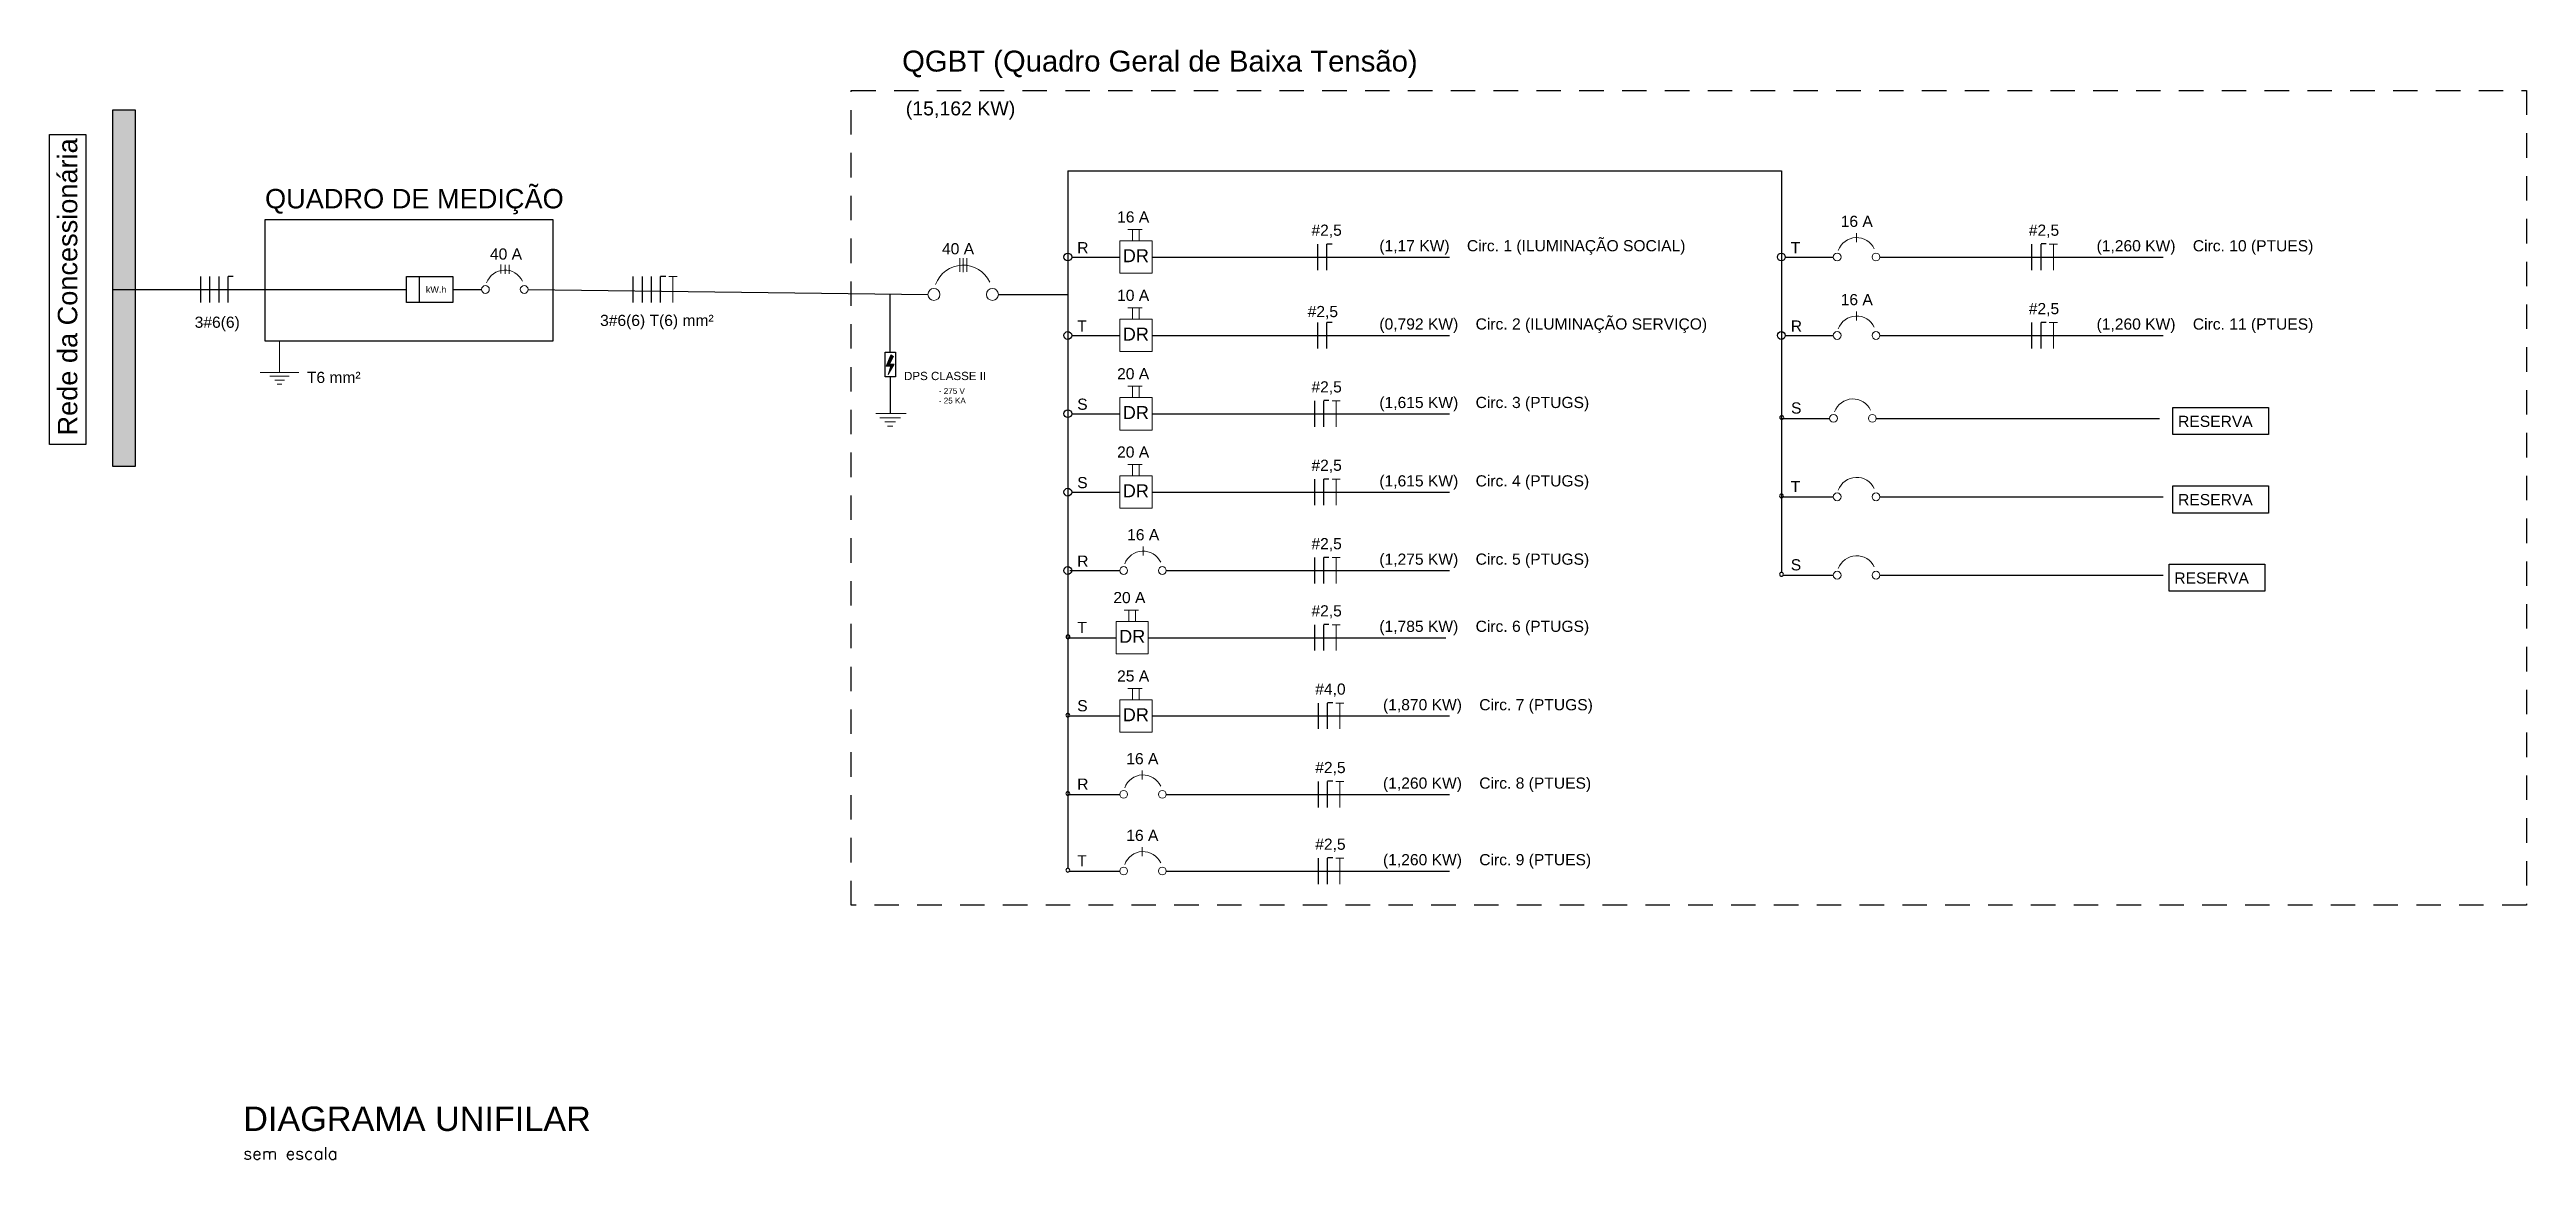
# Model space of a CAD drawing. Header units: millimetres. Extents: x -632.9 to -536.7, y 683.3 to 727.5.
# Drawn here: x -608.4 to -588.16, y 695.56 to 704.63 of the extents above; entities that cross this region are included whole.
import ezdxf

# ---------------------------------------------------------------- set-up
doc = ezdxf.new("R2010")
doc.units = ezdxf.units.MM
doc.header["$MEASUREMENT"] = 0
doc.linetypes.add('CONTORNO_QUADRO_T', pattern=[0.35, 0.2, -0.15])
for name, color, linetype in [('DI-Linhas do diagrama', 4, 'Continuous'), ('DI-Título do diagrama', 3, 'Continuous'), ('EL-Fios', 9, 'Continuous'), ('ELE-TEXTO04', 4, 'CONTORNO_QUADRO_T'), ('PDF3_0', 7, 'Continuous'), ('PDF3_COTA', 7, 'Continuous'), ('PDF3_DI-Barramento', 6, 'Continuous'), ('PDF3_DI-Disjuntor', 7, 'Continuous'), ('PDF3_DI-Textos do diagrama', 7, 'Continuous'), ('PDF3_DIAGRAMA', 7, 'Continuous'), ('PDF3_eletrodutos', 3, 'Continuous'), ('PDF3_Layout', 1, 'Continuous'), ('PDF3_Text', 7, 'Continuous')]:
    doc.layers.add(name, color=color, linetype=linetype)
doc.styles.add('Arial', font='arial.ttf', dxfattribs={"height": 0.1125})
doc.styles.add('PDF Arial', font='arial.ttf')
doc.styles.add('ROMANS', font='romans.shx')

msp = doc.modelspace()

# ---------------------------------------------------------------- texts
at = {"layer": 'DI-Título do diagrama', "insert": (-608.167, 701.479), "char_height": 0.15884, "width": 3.48532, "attachment_point": 7, "rotation": 90, "line_spacing_factor": 0.798, "style": 'Arial'}
msp.add_mtext('\\pxql;Rede da Concessionária ', dxfattribs=at)
at = {"layer": 'DI-Título do diagrama', "insert": (-606.635, 703.287), "char_height": 0.15884, "width": 3.12308, "attachment_point": 7, "line_spacing_factor": 0.798, "style": 'Arial'}
msp.add_mtext('QUADRO DE MEDIÇÃO', dxfattribs=at)
at = {"layer": 'ELE-TEXTO04', "insert": (-606.813, 695.993), "char_height": 0.09999, "attachment_point": 1, "style": 'ROMANS'}
msp.add_mtext('{\\fArial|b0|i0|c0|p34;\\H2x;\\C4;DIAGRAMA UNIFILAR\\Fromans|c0;\\H0.6666x;\\P\\H0.7501x;\\C2;sem escala}', dxfattribs=at)
at = {"layer": 'PDF3_COTA', "lineweight": 25, "insert": (-605.321, 702.646), "char_height": 0.0529, "width": 0.25415, "attachment_point": 7, "line_spacing_factor": 0.798, "style": 'Arial'}
msp.add_mtext('kW.h', dxfattribs=at)
at = {"layer": 'PDF3_DIAGRAMA', "color": 1, "lineweight": 5, "char_height": 0.1059, "width": 0.25415, "attachment_point": 8, "line_spacing_factor": 0.798, "style": 'Arial'}
for insert in [(-599.519, 702.896), (-599.519, 702.255), (-599.519, 701.614), (-599.519, 700.974), (-599.549, 699.784), (-599.519, 699.143)]:
    msp.add_mtext('DR', dxfattribs=dict(at, insert=insert))
at = {"layer": 'PDF3_Text', "color": 3, "insert": (-601.429, 704.403), "char_height": 0.17118, "attachment_point": 7, "style": 'PDF Arial'}
msp.add_mtext('QGBT (Quadro Geral de Baixa Tensão)', dxfattribs=at)
at = {"layer": 'PDF3_Text', "attachment_point": 7, "style": 'PDF Arial'}
for s, insert, char_height in [('(15,162 KW)', (-601.399, 704.062), 0.11412), ('16 A', (-599.672, 703.219), 0.0913), ('#2,5', (-598.084, 703.095), 0.0913), ('16 A', (-593.759, 703.183), 0.0913), ('#2,5', (-592.222, 703.095), 0.0913), ('40 A', (-604.797, 702.916), 0.0913), ('40 A', (-601.103, 702.959), 0.0913), ('R', (-599.998, 702.969), 0.0913), ('(1,17 KW)    Circ. 1 (ILUMINAÇÃO SOCIAL)', (-597.529, 702.957), 0.09129), ('T', (-594.167, 702.969), 0.0913), ('(1,260 KW)    Circ. 10 (PTUES)', (-591.668, 702.957), 0.09129), ('10 A', (-599.672, 702.578), 0.0913), ('16 A', (-593.759, 702.543), 0.0913), ('#2,5', (-592.222, 702.454), 0.0913), ('3#6(6) ', (-607.21, 702.332), 0.0913), ('3#6(6) T(6) mm²', (-603.897, 702.347), 0.09129), ('T', (-599.998, 702.328), 0.0913), ('#2,5', (-598.115, 702.43), 0.0913), ('(0,792 KW)    Circ. 2 (ILUMINAÇÃO SERVIÇO)', (-597.529, 702.317), 0.09129), ('R', (-594.167, 702.328), 0.0913), ('(1,260 KW)    Circ. 11 (PTUES)', (-591.668, 702.317), 0.09129), ('T6 mm²', (-606.293, 701.907), 0.0913), ('DPS CLASSE II', (-601.413, 701.931), 0.06753), ('20 A', (-599.672, 701.937), 0.0913), ('- 275 V', (-601.129, 701.818), 0.0473), ('- 25 KA', (-601.129, 701.74), 0.0473), ('S', (-599.998, 701.688), 0.0913), ('#2,5', (-598.084, 701.814), 0.0913), ('(1,615 KW)    Circ. 3 (PTUGS)', (-597.529, 701.676), 0.09129), ('S', (-594.165, 701.657), 0.0913), ('RESERVA', (-591.002, 701.548), 0.0913), ('20 A', (-599.672, 701.297), 0.0913), ('S', (-599.998, 701.047), 0.0913), ('#2,5', (-598.084, 701.173), 0.0913), ('(1,615 KW)    Circ. 4 (PTUGS)', (-597.529, 701.035), 0.09129), ('T', (-594.167, 701.016), 0.0913), ('RESERVA', (-591.002, 700.908), 0.0913), ('16 A', (-599.59, 700.621), 0.0913), ('#2,5', (-598.084, 700.532), 0.0913), ('R', (-599.998, 700.406), 0.0913), ('(1,275 KW)    Circ. 5 (PTUGS)', (-597.529, 700.395), 0.09129), ('S', (-594.167, 700.375), 0.0913), ('RESERVA', (-591.033, 700.267), 0.0913), ('20 A', (-599.703, 700.107), 0.0913), ('T', (-599.997, 699.864), 0.0913), ('#2,5', (-598.084, 699.983), 0.0913), ('(1,785 KW)    Circ. 6 (PTUGS)', (-597.529, 699.846), 0.09129), ('25 A', (-599.672, 699.466), 0.0913), ('S', (-599.998, 699.223), 0.0913), ('#4,0', (-598.053, 699.343), 0.0913), ('(1,870 KW)    Circ. 7 (PTUGS)', (-597.499, 699.205), 0.09129), ('16 A', (-599.597, 698.79), 0.0913), ('#2,5', (-598.053, 698.702), 0.0913), ('R', (-599.998, 698.583), 0.0913), ('(1,260 KW)    Circ. 8 (PTUES)', (-597.499, 698.564), 0.09129), ('16 A', (-599.597, 698.163), 0.0913), ('#2,5', (-598.053, 698.075), 0.0913), ('T', (-599.998, 697.956), 0.0913), ('(1,260 KW)    Circ. 9 (PTUES)', (-597.499, 697.938), 0.09129)]:
    msp.add_mtext(s, dxfattribs=dict(at, insert=insert, char_height=char_height))

# ---------------------------------------------------------------- hatches: boundary and pattern name
at = {"layer": 'EL-Fios'}
h = msp.add_hatch(color=256, dxfattribs=at)
h.dxf.hatch_style = 1
h.paths.add_polyline_path([(-607.879, 704.141), (-607.696, 704.141), (-607.696, 701.226), (-607.879, 701.226)])

# ---------------------------------------------------------------- linework, layer by layer
at = {"layer": 'DI-Linhas do diagrama', "linetype": 'Continuous'}
msp.add_line((-600.301, 702.632), (-600.075, 702.632), dxfattribs=at)
at = {"layer": 'DI-Título do diagrama'}
msp.add_lwpolyline([(-608.396, 701.406), (-608.396, 703.939), (-608.099, 703.939), (-608.099, 701.406)], close=True, dxfattribs=at)
at = {"layer": 'EL-Fios'}
msp.add_lwpolyline([(-607.879, 704.141), (-607.696, 704.141), (-607.696, 701.226), (-607.879, 701.226)], close=True, dxfattribs=at)
at = {"layer": 'PDF3_0', "color": 5, "lineweight": 25}
for p, q in [((-597.914, 703.044), (-597.957, 703.044)), ((-597.957, 702.832), (-597.957, 703.044)), ((-592.079, 703.045), (-592.122, 703.045)), ((-592.122, 702.832), (-592.122, 703.044)), ((-606.894, 702.779), (-606.936, 702.779)), ((-606.936, 702.567), (-606.936, 702.779)), ((-603.36, 702.779), (-603.402, 702.779)), ((-603.402, 702.567), (-603.402, 702.779)), ((-597.914, 702.403), (-597.957, 702.403)), ((-597.957, 702.191), (-597.957, 702.403)), ((-592.079, 702.404), (-592.122, 702.404)), ((-592.122, 702.191), (-592.122, 702.403)), ((-597.941, 701.764), (-597.983, 701.764)), ((-597.983, 701.551), (-597.983, 701.763)), ((-597.941, 701.123), (-597.983, 701.123)), ((-597.983, 700.91), (-597.983, 701.122)), ((-597.941, 700.482), (-597.983, 700.482)), ((-597.983, 700.269), (-597.983, 700.481)), ((-597.941, 699.933), (-597.983, 699.933)), ((-597.983, 699.72), (-597.983, 699.932)), ((-597.91, 699.293), (-597.953, 699.293)), ((-597.953, 699.08), (-597.953, 699.291)), ((-597.91, 698.652), (-597.953, 698.652)), ((-597.953, 698.439), (-597.953, 698.651)), ((-597.91, 698.025), (-597.953, 698.025)), ((-597.953, 697.812), (-597.953, 698.024))]:
    msp.add_line(p, q, dxfattribs=at)
at = {"layer": 'PDF3_0', "linetype": 'CONTORNO_QUADRO_T', "lineweight": 25}
msp.add_lwpolyline([(-601.845, 704.3), (-588.155, 704.3), (-588.155, 697.639), (-601.845, 697.639)], close=True, dxfattribs=at)
at = {"layer": 'PDF3_0', "lineweight": 25}
msp.add_lwpolyline([(-604.284, 702.249), (-606.635, 702.249), (-606.635, 703.245), (-604.284, 703.245)], close=True, dxfattribs=at)
at = {"layer": 'PDF3_COTA', "lineweight": 25}
for p, q in [((-605.374, 702.567), (-605.374, 702.779)), ((-600.043, 702.938), (-599.651, 702.938)), ((-599.386, 702.938), (-596.956, 702.938)), ((-594.212, 702.938), (-593.82, 702.938)), ((-593.439, 702.938), (-591.125, 702.938)), ((-607.879, 702.673), (-605.745, 702.673)), ((-605.777, 702.673), (-605.713, 702.673)), ((-605.713, 702.673), (-605.48, 702.673)), ((-605.099, 702.673), (-604.866, 702.673)), ((-604.485, 702.673), (-601.217, 702.632)), ((-600.642, 702.632), (-600.075, 702.632)), ((-600.043, 702.297), (-599.651, 702.297)), ((-599.386, 702.297), (-596.956, 702.297)), ((-594.212, 702.297), (-593.82, 702.297)), ((-593.439, 702.297), (-591.125, 702.297)), ((-600.043, 701.657), (-599.651, 701.657)), ((-599.386, 701.657), (-596.956, 701.657)), ((-594.243, 701.619), (-593.849, 701.619)), ((-593.468, 701.619), (-591.154, 701.619)), ((-600.043, 701.016), (-599.651, 701.016)), ((-599.386, 701.016), (-596.956, 701.016)), ((-594.229, 700.978), (-593.819, 700.978)), ((-593.438, 700.978), (-591.124, 700.978)), ((-600.059, 700.375), (-599.651, 700.375)), ((-599.27, 700.375), (-596.956, 700.375)), ((-594.229, 700.337), (-593.819, 700.337)), ((-593.438, 700.337), (-591.124, 700.337)), ((-600.075, 699.826), (-599.681, 699.826)), ((-599.422, 699.826), (-596.986, 699.826)), ((-600.06, 699.186), (-599.651, 699.186)), ((-599.386, 699.186), (-596.956, 699.186)), ((-600.06, 698.545), (-599.651, 698.545)), ((-599.27, 698.545), (-596.956, 698.545)), ((-600.06, 697.918), (-599.651, 697.918)), ((-599.27, 697.918), (-596.956, 697.918))]:
    msp.add_line(p, q, dxfattribs=at)
msp.add_lwpolyline([(-605.48, 702.567), (-605.48, 702.779), (-605.099, 702.779), (-605.099, 702.567), (-605.48, 702.567)], close=True, dxfattribs=at)
for points in [[(-601.526, 702.16), (-601.526, 702.636)], [(-601.526, 701.958), (-601.526, 701.658)]]:
    msp.add_lwpolyline(points, dxfattribs=at)
for points in [[(-594.225, 701.626, 1), (-594.257, 701.626, 1)], [(-594.227, 700.985, 1), (-594.259, 700.985, 1)], [(-594.227, 700.344, 1), (-594.259, 700.344, 1)], [(-600.057, 699.833, 1), (-600.089, 699.833, 1)], [(-600.059, 699.193, 1), (-600.09, 699.193, 1)], [(-600.059, 698.552, 1), (-600.09, 698.552, 1)], [(-600.059, 697.925, 1), (-600.09, 697.925, 1)]]:
    msp.add_lwpolyline(points, format="xyb", close=True, dxfattribs=at)
for centre in [(-600.075, 702.938), (-594.244, 702.938), (-600.075, 702.297), (-594.244, 702.297), (-600.075, 701.657), (-600.075, 701.016), (-600.075, 700.375)]:
    msp.add_circle(centre, 0.0318, dxfattribs=at)
at = {"layer": 'PDF3_DI-Barramento', "lineweight": 30}
for p, q in [((-600.075, 703.643), (-600.075, 697.941)), ((-600.075, 703.643), (-594.243, 703.643)), ((-594.243, 703.643), (-594.243, 700.36))]:
    msp.add_line(p, q, dxfattribs=at)
at = {"layer": 'PDF3_DI-Disjuntor', "color": 1, "lineweight": 30}
msp.add_lwpolyline([(-601.568, 702.16), (-601.484, 702.16), (-601.484, 701.958), (-601.568, 701.958)], close=True, dxfattribs=at)
at = {"layer": 'PDF3_DI-Disjuntor', "transparency": 33554559}
for points in [[(-601.554, 702.061), (-601.504, 702.045), (-601.56, 702.045)], [(-601.526, 702.126), (-601.532, 702.061), (-601.554, 702.061)], [(-601.494, 702.061), (-601.554, 702.061), (-601.504, 702.045)], [(-601.522, 702.045), (-601.504, 702.045), (-601.544, 701.979)], [(-601.498, 702.126), (-601.526, 702.126), (-601.532, 702.061)], [(-601.522, 702.138), (-601.498, 702.126), (-601.526, 702.126)]]:
    msp.add_solid(points, dxfattribs=at)
at = {"layer": 'PDF3_DI-Textos do diagrama', "lineweight": 20}
msp.add_lwpolyline([(-601.498, 702.126), (-601.532, 702.061), (-601.494, 702.061), (-601.544, 701.979), (-601.522, 702.045), (-601.56, 702.045), (-601.522, 702.138)], close=True, dxfattribs=at)
at = {"layer": 'PDF3_DIAGRAMA', "color": 1, "lineweight": 5}
for p, q in [((-599.585, 703.163), (-599.466, 703.163)), ((-599.545, 703.07), (-599.545, 703.163)), ((-599.492, 703.07), (-599.492, 703.163)), ((-599.651, 703.07), (-599.651, 702.806)), ((-599.386, 703.07), (-599.651, 703.07)), ((-599.386, 703.07), (-599.386, 702.806)), ((-593.629, 703.06), (-593.629, 703.134)), ((-604.708, 702.803), (-604.708, 702.877)), ((-604.673, 702.8), (-604.673, 702.874)), ((-604.641, 702.8), (-604.641, 702.874)), ((-599.386, 702.806), (-599.651, 702.806)), ((-599.651, 702.43), (-599.651, 702.165)), ((-599.386, 702.43), (-599.651, 702.43)), ((-599.585, 702.522), (-599.466, 702.522)), ((-599.545, 702.43), (-599.545, 702.522)), ((-599.492, 702.43), (-599.492, 702.522)), ((-599.386, 702.43), (-599.386, 702.165)), ((-593.629, 702.419), (-593.629, 702.493)), ((-599.386, 702.165), (-599.651, 702.165)), ((-599.651, 701.789), (-599.651, 701.524)), ((-599.386, 701.789), (-599.651, 701.789)), ((-599.585, 701.882), (-599.466, 701.882)), ((-599.545, 701.789), (-599.545, 701.882)), ((-599.492, 701.789), (-599.492, 701.882)), ((-599.386, 701.789), (-599.386, 701.524)), ((-599.386, 701.524), (-599.651, 701.524)), ((-599.651, 701.148), (-599.651, 700.884)), ((-599.386, 701.148), (-599.651, 701.148)), ((-599.585, 701.241), (-599.466, 701.241)), ((-599.545, 701.148), (-599.545, 701.241)), ((-599.492, 701.148), (-599.492, 701.241)), ((-599.386, 701.148), (-599.386, 700.884)), ((-599.386, 700.884), (-599.651, 700.884)), ((-599.46, 700.497), (-599.46, 700.571)), ((-599.681, 699.959), (-599.681, 699.694)), ((-599.417, 699.959), (-599.681, 699.959)), ((-599.615, 700.051), (-599.496, 700.051)), ((-599.575, 699.959), (-599.575, 700.051)), ((-599.522, 699.959), (-599.522, 700.051)), ((-599.417, 699.959), (-599.417, 699.694)), ((-599.417, 699.694), (-599.681, 699.694)), ((-599.651, 699.318), (-599.651, 699.053)), ((-599.386, 699.318), (-599.651, 699.318)), ((-599.585, 699.411), (-599.466, 699.411)), ((-599.545, 699.318), (-599.545, 699.411)), ((-599.492, 699.318), (-599.492, 699.411)), ((-599.386, 699.318), (-599.386, 699.053)), ((-599.386, 699.053), (-599.651, 699.053)), ((-599.467, 698.666), (-599.467, 698.741)), ((-599.467, 698.04), (-599.467, 698.114))]:
    msp.add_line(p, q, dxfattribs=at)
for points in [[(-600.956, 702.817), (-600.956, 702.928)], [(-600.931, 702.814), (-600.931, 702.928)], [(-600.901, 702.817), (-600.901, 702.928)]]:
    msp.add_lwpolyline(points, dxfattribs=at)
for centre, radius in [((-593.788, 702.938), 0.0318), ((-593.471, 702.938), 0.0318), ((-604.834, 702.673), 0.0318), ((-604.517, 702.673), 0.0318), ((-601.169, 702.632), 0.0486), ((-600.691, 702.632), 0.0486), ((-593.788, 702.297), 0.0318), ((-593.471, 702.297), 0.0318), ((-593.818, 701.619), 0.0318), ((-593.5, 701.619), 0.0318), ((-593.788, 700.978), 0.0318), ((-593.47, 700.978), 0.0318), ((-599.619, 700.375), 0.0318), ((-599.302, 700.375), 0.0318), ((-593.788, 700.337), 0.0318), ((-593.47, 700.337), 0.0318), ((-599.619, 698.545), 0.0318), ((-599.302, 698.545), 0.0318), ((-599.619, 697.918), 0.0318), ((-599.302, 697.918), 0.0318)]:
    msp.add_circle(centre, radius, dxfattribs=at)
for centre, radius, start, end in [((-593.629, 702.938), 0.159, 25, 160), ((-604.675, 702.673), 0.159, 25, 160), ((-600.93, 702.632), 0.24, 25.0003, 159.9985), ((-593.629, 702.297), 0.159, 25, 160), ((-593.659, 701.619), 0.159, 25, 160), ((-593.629, 700.978), 0.159, 25, 160), ((-599.46, 700.375), 0.159, 25, 160), ((-593.629, 700.337), 0.159, 25, 160), ((-599.46, 698.545), 0.159, 25, 160), ((-599.46, 697.918), 0.159, 25, 160)]:
    msp.add_arc(centre, radius, start, end, dxfattribs=at)
at = {"layer": 'PDF3_eletrodutos', "lineweight": 9}
for p, q in [((-592.055, 703.044), (-591.988, 703.044)), ((-592.021, 702.832), (-592.021, 703.044)), ((-603.336, 702.779), (-603.268, 702.779)), ((-603.302, 702.567), (-603.302, 702.779)), ((-592.055, 702.403), (-591.988, 702.403)), ((-592.021, 702.191), (-592.021, 702.403)), ((-606.517, 702.249), (-606.517, 701.995)), ((-606.675, 701.995), (-606.358, 701.995)), ((-606.596, 701.963), (-606.437, 701.963)), ((-606.556, 701.931), (-606.477, 701.931)), ((-606.536, 701.9), (-606.497, 701.9)), ((-597.916, 701.763), (-597.849, 701.763)), ((-597.883, 701.551), (-597.883, 701.763)), ((-597.916, 701.122), (-597.849, 701.122)), ((-597.883, 700.91), (-597.883, 701.122)), ((-597.916, 700.481), (-597.849, 700.481)), ((-597.883, 700.269), (-597.883, 700.481)), ((-597.916, 699.932), (-597.849, 699.932)), ((-597.883, 699.72), (-597.883, 699.932)), ((-597.886, 699.291), (-597.819, 699.291)), ((-597.852, 699.08), (-597.852, 699.291)), ((-597.886, 698.651), (-597.819, 698.651)), ((-597.852, 698.439), (-597.852, 698.651)), ((-597.886, 698.024), (-597.819, 698.024)), ((-597.852, 697.812), (-597.852, 698.024))]:
    msp.add_line(p, q, dxfattribs=at)
for points in [[(-601.643, 701.658), (-601.397, 701.658)], [(-601.612, 701.624), (-601.441, 701.624)], [(-601.57, 701.59), (-601.483, 701.59)], [(-601.548, 701.555), (-601.504, 701.555)]]:
    msp.add_lwpolyline(points, dxfattribs=at)
at = {"layer": 'PDF3_Layout', "lineweight": 25}
for p, q in [((-598.031, 702.832), (-598.031, 703.044)), ((-592.196, 702.832), (-592.196, 703.044)), ((-607.16, 702.567), (-607.16, 702.779)), ((-607.085, 702.567), (-607.085, 702.779)), ((-607.01, 702.567), (-607.01, 702.779)), ((-603.627, 702.567), (-603.627, 702.779)), ((-603.55, 702.567), (-603.55, 702.779)), ((-603.476, 702.567), (-603.476, 702.779)), ((-598.031, 702.191), (-598.031, 702.403)), ((-592.196, 702.191), (-592.196, 702.403)), ((-598.057, 701.551), (-598.057, 701.763)), ((-598.057, 700.91), (-598.057, 701.122)), ((-598.057, 700.269), (-598.057, 700.481)), ((-598.057, 699.72), (-598.057, 699.932)), ((-598.027, 699.08), (-598.027, 699.291)), ((-598.027, 698.439), (-598.027, 698.651)), ((-598.027, 697.812), (-598.027, 698.024))]:
    msp.add_line(p, q, dxfattribs=at)
at = {"layer": 'PDF3_Text'}
for points in [[(-590.264, 701.486), (-591.044, 701.486), (-591.044, 701.709), (-590.264, 701.709)], [(-590.264, 700.845), (-591.044, 700.845), (-591.044, 701.068), (-590.264, 701.068)], [(-590.294, 700.205), (-591.074, 700.205), (-591.074, 700.427), (-590.294, 700.427)]]:
    msp.add_lwpolyline(points, close=True, dxfattribs=at)

msp.set_redraw_order([(e.dxf.handle, doc.entitydb.next_handle()) for e in msp.query("TEXT MTEXT ATTDEF DIMENSION ARC_DIMENSION")])  # texts and dimensions are drawn at this point

doc.saveas('drawing.dxf')
